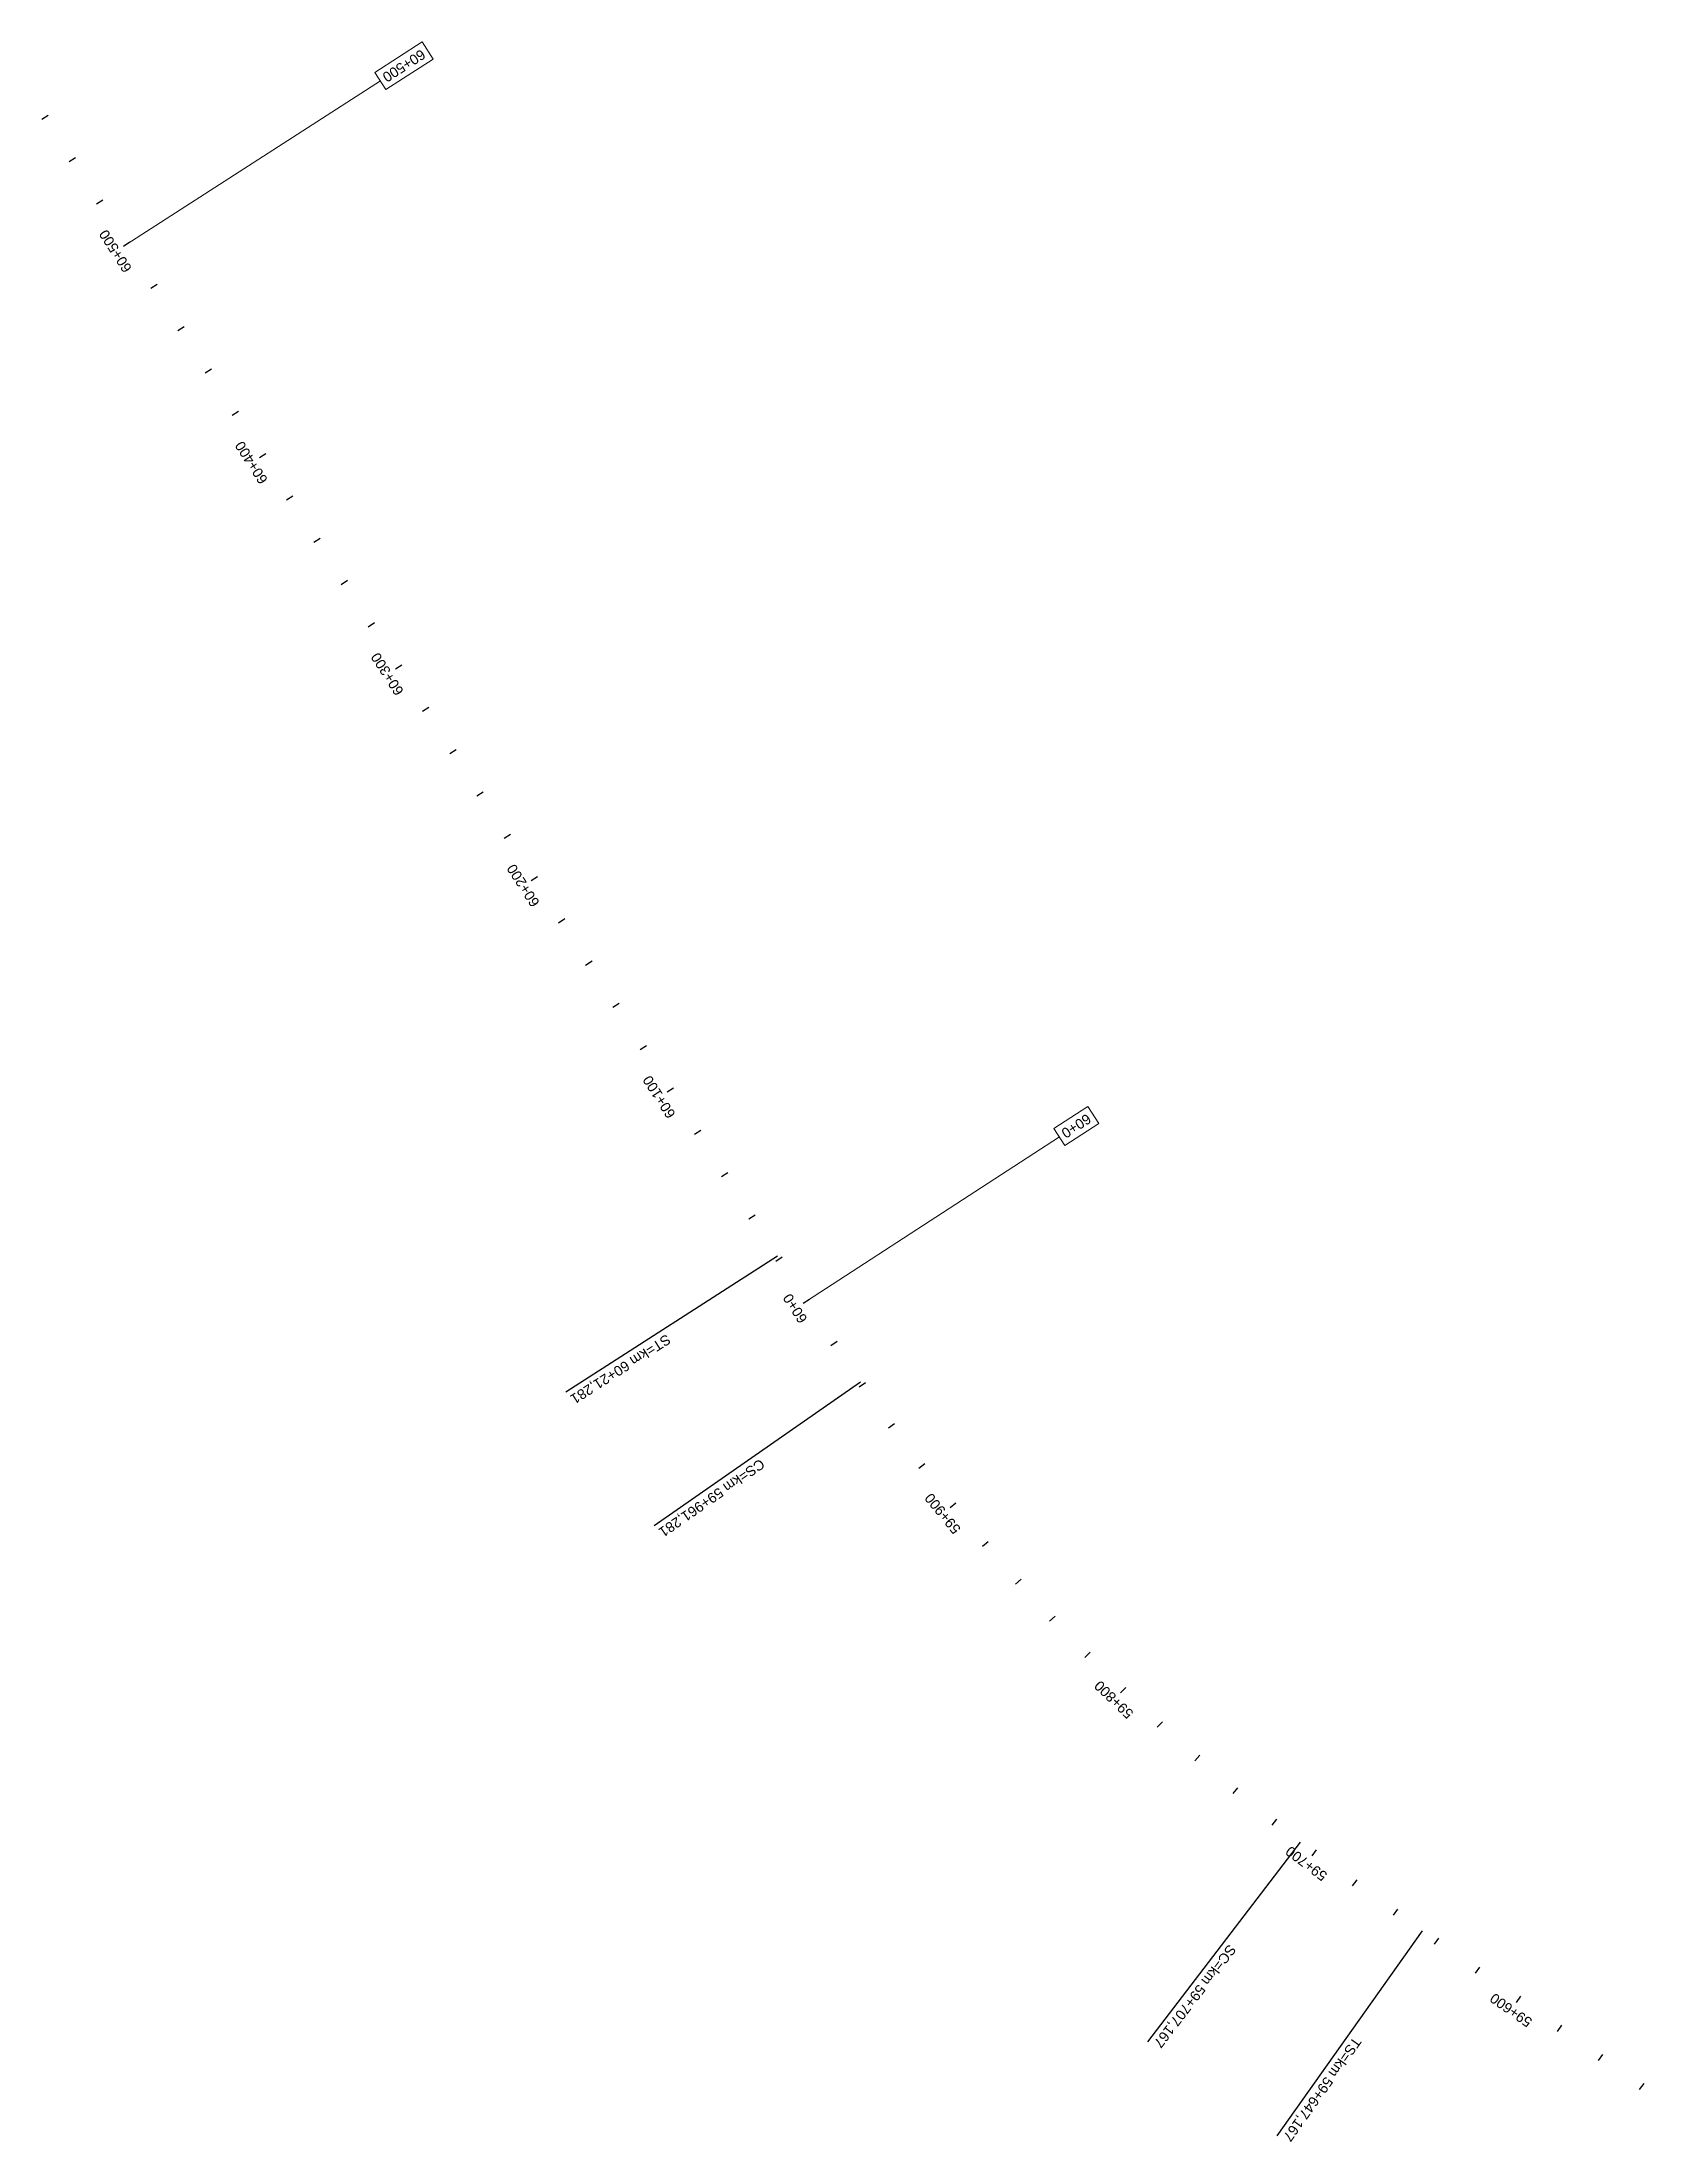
# Model space of a CAD drawing. Header units: metres. Extents: x 286368 to 330619, y 7396693 to 7466163.
# Drawn here: x 308147 to 308785, y 7432963 to 7433798 of the extents above; entities that cross this region are included whole.
import ezdxf

# ---------------------------------------------------------------- set-up
doc = ezdxf.new("R2010")
doc.units = ezdxf.units.M
doc.header["$MEASUREMENT"] = 0
for name, color, linetype, lineweight in [('U-HZ-ESTACAS', 3, 'Continuous', 30), ('U-HZ-KM', 1, 'Continuous', 20), ('U-HZ-NOTAVEIS', 2, 'Continuous', 30)]:
    doc.layers.add(name, color=color, linetype=linetype, lineweight=lineweight)
doc.layers.add('U-HZ-TRAÇO', color=3, linetype='TIC_LINE')
doc.styles.add('ARIAL', font='arial.ttf')
doc.styles.get("Standard").update_dxf_attribs({"font": 'arial.ttf'})
doc.linetypes.add('TIC_LINE', pattern='A,3.5,-0.25,["TIC",Standard,S=0.175,R=0,X=-0.05,Y=-0.1],-0.5', length=4.25)

msp = doc.modelspace()

# ---------------------------------------------------------------- texts
at = {"layer": 'U-HZ-ESTACAS', "style": 'ARIAL'}
for s, rotation, p in [('60+500', 122.734, (308183.15, 7433707.88)), ('60+400', 122.734, (308237.22, 7433623.76)), ('60+300', 122.734, (308291.29, 7433539.64)), ('60+200', 122.734, (308345.37, 7433455.52)), ('60+100', 122.734, (308399.44, 7433371.4)), ('60+0', 122.99771, (308451.9, 7433289.92)), ('59+900', 129.1121, (308512.98, 7433206.47)), ('59+800', 136.09939, (308581.75, 7433133.39)), ('59+700', 143.05677, (308658.9, 7433069.21)), ('59+600', 144.68207, (308740.43, 7433011.15))]:
    msp.add_text(s, height=4, rotation=rotation, dxfattribs=at).set_placement(p)
at = {"layer": 'U-HZ-KM', "style": 'ARIAL'}
for s, rotation, p in [('60+500', 212.734, (308298.04, 7433795.22)), ('60+0', 212.99771, (308562.86, 7433371.8))]:
    msp.add_text(s, height=4, rotation=rotation, dxfattribs=at).set_placement(p)
at = {"layer": 'U-HZ-NOTAVEIS', "style": 'ARIAL'}
for s, rotation, p in [('ST=km 60+21,281', 212.734, (308395.63, 7433284.06)), ('CS=km 59+961,281', 214.83019, (308432.9, 7433234.53)), ('SC=km 59+707,167', 232.58588, (308619.39, 7433041.46)), ('TS=km 59+647,167', 234.68207, (308669.06, 7433004.66))]:
    msp.add_text(s, height=4, rotation=rotation, dxfattribs=at).set_placement(p)

# ---------------------------------------------------------------- blocks, each defined once
blk = doc.blocks.new('AeccTickLine')
at = {"layer": 'U-HZ-TRAÇO', "lineweight": -2}
blk.add_line((0, 1), (0, -1), dxfattribs=at)

# ---------------------------------------------------------------- linework, layer by layer
at = {"layer": 'U-HZ-KM', "linetype": 'Continuous', "lineweight": 0}
for p, q in [((308298.43, 7433797.93), (308279.65, 7433785.86)), ((308302.8, 7433791.13), (308298.43, 7433797.93)), ((308284.02, 7433779.06), (308302.8, 7433791.13)), ((308180.89, 7433717.57), (308281.83, 7433782.46)), ((308279.65, 7433785.86), (308284.02, 7433779.06)), ((308563.24, 7433374.51), (308549.73, 7433365.73)), ((308567.64, 7433367.73), (308563.24, 7433374.51)), ((308549.73, 7433365.73), (308554.13, 7433358.95)), ((308554.13, 7433358.95), (308567.64, 7433367.73)), ((308451.29, 7433296.99), (308551.93, 7433362.34))]:
    msp.add_line(p, q, dxfattribs=at)
at = {"layer": 'U-HZ-NOTAVEIS', "color": 1, "linetype": 'Continuous', "lineweight": -3}
for p, q in [((308439.75, 7433314.88), (308355.63, 7433260.8)), ((308472.81, 7433264.81), (308390.72, 7433207.69)), ((308647.69, 7433081.85), (308586.94, 7433002.42)), ((308696.22, 7433046.57), (308638.41, 7432964.97))]:
    msp.add_line(p, q, dxfattribs=at)

# ---------------------------------------------------------------- block references
at = {"layer": 'U-HZ-TRAÇO', "linetype": 'Continuous', "lineweight": -3}
for p, xscale, yscale, zscale, rotation in [((308148.44, 7433768.04), 1.5, 1.5, 1.5, 122.7340043702151), ((308159.26, 7433751.22), 1.5, 1.5, 1.5, 122.7340043702151), ((308170.07, 7433734.39), 1.5, 1.5, 1.5, 122.7340043702151), ((308180.89, 7433717.57), 1.5, 1.5, 1.5, 122.7340043702151), ((308191.7, 7433700.75), 1.5, 1.5, 1.5, 122.7340043702151), ((308202.52, 7433683.92), 1.5, 1.5, 1.5, 122.7340043702151), ((308213.33, 7433667.1), 1.5, 1.5, 1.5, 122.7340043702151), ((308224.15, 7433650.27), 1.5, 1.5, 1.5, 122.7340043702151), ((308234.96, 7433633.45), 1.5, 1.5, 1.5, 122.7340043702151), ((308245.78, 7433616.63), 1.5, 1.5, 1.5, 122.7340043702151), ((308256.59, 7433599.8), 1.5, 1.5, 1.5, 122.7340043702151), ((308267.41, 7433582.98), 1.5, 1.5, 1.5, 122.7340043702151), ((308278.22, 7433566.15), 1.5, 1.5, 1.5, 122.7340043702151), ((308289.04, 7433549.33), 1.5, 1.5, 1.5, 122.7340043702151), ((308299.85, 7433532.51), 1.5, 1.5, 1.5, 122.7340043702151), ((308310.67, 7433515.68), 1.5, 1.5, 1.5, 122.7340043702151), ((308321.48, 7433498.86), 1.5, 1.5, 1.5, 122.7340043702151), ((308332.3, 7433482.04), 1.5, 1.5, 1.5, 122.7340043702151), ((308343.11, 7433465.21), 1.5, 1.5, 1.5, 122.7340043702151), ((308353.93, 7433448.39), 1.5, 1.5, 1.5, 122.7340043702151), ((308364.74, 7433431.56), 1.5, 1.5, 1.5, 122.7340043702151), ((308375.56, 7433414.74), 1.5, 1.5, 1.5, 122.7340043702151), ((308386.37, 7433397.92), 1.5, 1.5, 1.5, 122.7340043702151), ((308397.18, 7433381.09), 1.5, 1.5, 1.5, 122.7340043702151), ((308408, 7433364.27), 1.5, 1.5, 1.5, 122.7340043702151), ((308418.81, 7433347.45), 1.5, 1.5, 1.5, 122.7340043702151), ((308429.63, 7433330.62), 1.5, 1.5, 1.5, 122.7340043702151), ((308440.44, 7433313.8), 1.5, 1.5, 1.5, 122.7349604159929), ((308451.29, 7433296.99), 1.5, 1.5, 1.5, 122.9977145064265), ((308462.27, 7433280.28), 1.5, 1.5, 1.5, 123.726287942495), ((308473.54, 7433263.76), 1.5, 1.5, 1.5, 124.9197246785093), ((308485.19, 7433247.5), 1.5, 1.5, 1.5, 126.317182715422), ((308497.23, 7433231.53), 1.5, 1.5, 1.5, 127.71464075229), ((308509.65, 7433215.86), 1.5, 1.5, 1.5, 129.1120987892126), ((308522.46, 7433200.49), 1.5, 1.5, 1.5, 130.5095568261517), ((308535.63, 7433185.45), 1.5, 1.5, 1.5, 131.9070148630529), ((308549.17, 7433170.73), 1.5, 1.5, 1.5, 133.3044728999307), ((308563.07, 7433156.34), 1.5, 1.5, 1.5, 134.7019309368442), ((308577.31, 7433142.3), 1.5, 1.5, 1.5, 136.09938897374), ((308591.89, 7433128.61), 1.5, 1.5, 1.5, 137.496847010678), ((308606.79, 7433115.28), 1.5, 1.5, 1.5, 138.894305047559), ((308622.02, 7433102.31), 1.5, 1.5, 1.5, 140.2917630844677), ((308637.56, 7433089.73), 1.5, 1.5, 1.5, 141.6892211213728), ((308653.4, 7433077.52), 1.499999999999999, 1.499999999999999, 1.499999999999999, 143.0567680579113), ((308669.5, 7433065.65), 1.5, 1.5, 1.5, 144.0543842851349), ((308685.75, 7433053.99), 1.5, 1.5, 1.5, 144.5861811667237), ((308702.07, 7433042.43), 1.5, 1.5, 1.5, 144.6820698028936), ((308718.39, 7433030.86), 1.5, 1.5, 1.5, 144.6820698028936), ((308734.71, 7433019.3), 1.5, 1.5, 1.5, 144.6820698028936), ((308751.03, 7433007.74), 1.5, 1.5, 1.5, 144.6820698028936), ((308767.35, 7432996.18), 1.5, 1.5, 1.5, 144.6820698028936), ((308783.67, 7432984.62), 1.5, 1.5, 1.5, 144.6820698028936)]:
    msp.add_blockref('AeccTickLine', p, dxfattribs=dict(at, xscale=xscale, yscale=yscale, zscale=zscale, rotation=rotation))

msp.set_redraw_order([(e.dxf.handle, doc.entitydb.next_handle()) for e in msp.query("TEXT MTEXT ATTDEF DIMENSION ARC_DIMENSION")])  # texts and dimensions are drawn at this point

doc.saveas('drawing.dxf')
